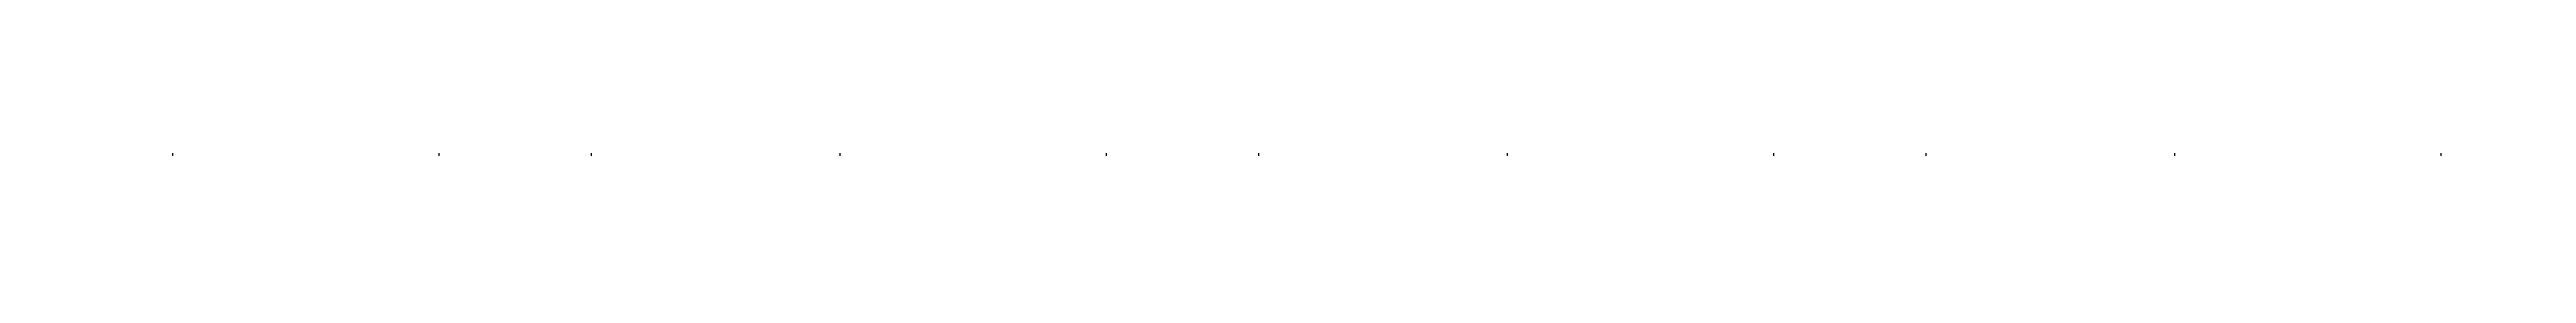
# Model space of a CAD drawing. Header units: inches. Extents: x 162 to 11993, y 18 to 332.
# Drawn here: x 7829.7 to 8220.5, y 41.7 to 41.7 of the extents above; entities that cross this region are included whole.
import ezdxf
from ezdxf.enums import TextEntityAlignment as Align

# ---------------------------------------------------------------- set-up
doc = ezdxf.new("R2010")
doc.units = ezdxf.units.IN
doc.header["$MEASUREMENT"] = 0
doc.layers.add('DD2D_Geometry', color=7, linetype='Continuous')
doc.styles.get("Standard").update_dxf_attribs({"font": 'stylu.ttf'})

# ---------------------------------------------------------------- blocks, each defined once
blk = doc.blocks.new('DD20152423')
blk.add_attdef('A', text='', height=0.03).set_placement((0.3, 0.156, 0.012), align=Align.MIDDLE_CENTER)
blk = doc.blocks.new('DD20112406')
blk.add_attdef('A', text='', height=0.03).set_placement((0.3, 0.076, 0.012), align=Align.MIDDLE_CENTER)
blk = doc.blocks.new('DD20154223')
blk.add_attdef('A', text='', height=0.03).set_placement((0.5285, 0.156, 0.012), align=Align.MIDDLE_CENTER)
blk = doc.blocks.new('DD20114206')
blk.add_attdef('A', text='', height=0.03).set_placement((0.5285, 0.076, 0.012), align=Align.MIDDLE_CENTER)
blk = doc.blocks.new('DD20153623')
blk.add_attdef('A', text='', height=0.03).set_placement((0.4525, 0.156, 0.012), align=Align.MIDDLE_CENTER)
blk = doc.blocks.new('DD20113606')
blk.add_attdef('A', text='', height=0.03).set_placement((0.4525, 0.076, 0.012), align=Align.MIDDLE_CENTER)
blk = doc.blocks.new('DD101042303D')
blk.add_line((0, 0.0175), (0, -0.0175))
blk = doc.blocks.new('SPACE_DD10104230')
blk.add_blockref('DD101042303D', (0, 0))
blk = doc.blocks.new('DD101036303D')
blk.add_line((0, 0.0175), (0, -0.0175))
blk = doc.blocks.new('SPACE_DD10103630')
blk.add_blockref('DD101036303D', (0, 0))
blk = doc.blocks.new('DD101024303D')
blk.add_line((0, 0.0175), (0, -0.0175))
blk = doc.blocks.new('SPACE_DD10102430')
blk.add_blockref('DD101024303D', (0, 0))

msp = doc.modelspace()

# ---------------------------------------------------------------- block references
at = {"layer": 'DD2D_Geometry', "xscale": 39.3700787401575, "yscale": 39.3700787401575, "zscale": 39.3700787401575}
for name, p, rotation in [('SPACE_DD10103630', (7849.21, 43.29), 179.9999999999999), ('SPACE_DD10104230', (7891.22, 43.29), 180), ('SPACE_DD10102430', (7915.23, 43.29), 180), ('SPACE_DD10103630', (7954.48, 43.29), 180), ('SPACE_DD10104230', (7996.49, 43.29), 180), ('SPACE_DD10102430', (8020.51, 43.29), 180), ('SPACE_DD10103630', (8059.76, 43.29), 179.9999999999999), ('SPACE_DD10104230', (8101.77, 43.29), 180), ('SPACE_DD10102430', (8125.78, 43.29), 180), ('SPACE_DD10103630', (8165.03, 43.29), 180), ('SPACE_DD10104230', (8207.04, 43.29), 180)]:
    msp.add_blockref(name, p, dxfattribs=dict(at, rotation=rotation))
at = {"layer": 'DD2D_Geometry', "extrusion": (-1.22465e-16, -1, 2.22045e-16)}
ref = msp.add_blockref('DD20113606', (7813.38, 22.99, -42.17), dxfattribs=dict(at, xscale=39.3700787401575, yscale=39.3700787401575, zscale=39.3700787401575))
ref.add_attrib('A', 'TR0', dxfattribs={"layer": '0', "extrusion": (-1.22465e-16, -1, 2.22045e-16), "height": 1.181}).set_placement((7831.2, 25.98, -41.7), align=Align.MIDDLE_CENTER)
ref = msp.add_blockref('DD20153623', (7813.38, 0, -42.17), dxfattribs=dict(at, xscale=39.3700787401575, yscale=39.3700787401575, zscale=39.3700787401575))
ref.add_attrib('A', 'S', dxfattribs={"layer": '0', "extrusion": (-1.22465e-16, -1, 2.22045e-16), "height": 1.18}).set_placement((7831.2, 6.14, -41.7), align=Align.MIDDLE_CENTER)
ref = msp.add_blockref('DD20114206', (7849.4, 22.99, -42.17), dxfattribs=dict(at, xscale=39.3700787401575, yscale=39.3700787401575, zscale=39.3700787401575))
ref.add_attrib('A', 'TR0', dxfattribs={"layer": '0', "extrusion": (-1.22465e-16, -1, 2.22045e-16), "height": 1.181}).set_placement((7870.21, 25.98, -41.7), align=Align.MIDDLE_CENTER)
ref = msp.add_blockref('DD20154223', (7849.4, 0, -42.17), dxfattribs=dict(at, xscale=39.3700787401575, yscale=39.3700787401575, zscale=39.3700787401575))
ref.add_attrib('A', 'S', dxfattribs={"layer": '0', "extrusion": (-1.22465e-16, -1, 2.22045e-16), "height": 1.18}).set_placement((7870.21, 6.14, -41.7), align=Align.MIDDLE_CENTER)
ref = msp.add_blockref('DD20112406', (7891.41, 22.99, -42.17), dxfattribs=dict(at, xscale=39.3700787401575, yscale=39.3700787401575, zscale=39.3700787401575))
ref.add_attrib('A', 'TR0', dxfattribs={"layer": '0', "extrusion": (-1.22465e-16, -1, 2.22045e-16), "height": 1.181}).set_placement((7903.22, 25.98, -41.7), align=Align.MIDDLE_CENTER)
ref = msp.add_blockref('DD20152423', (7891.41, 0, -42.17), dxfattribs=dict(at, xscale=39.3700787401575, yscale=39.3700787401575, zscale=39.3700787401575))
ref.add_attrib('A', 'S', dxfattribs={"layer": '0', "extrusion": (-1.22465e-16, -1, 2.22045e-16), "height": 1.18}).set_placement((7903.22, 6.14, -41.7), align=Align.MIDDLE_CENTER)
ref = msp.add_blockref('DD20113606', (7918.66, 22.99, -42.17), dxfattribs=dict(at, xscale=39.3700787401575, yscale=39.3700787401575, zscale=39.3700787401575))
ref.add_attrib('A', 'TR0', dxfattribs={"layer": '0', "extrusion": (-1.22465e-16, -1, 2.22045e-16), "height": 1.181}).set_placement((7936.47, 25.98, -41.7), align=Align.MIDDLE_CENTER)
ref = msp.add_blockref('DD20153623', (7918.66, 0, -42.17), dxfattribs=dict(at, xscale=39.3700787401575, yscale=39.3700787401575, zscale=39.3700787401575))
ref.add_attrib('A', 'S', dxfattribs={"layer": '0', "extrusion": (-1.22465e-16, -1, 2.22045e-16), "height": 1.18}).set_placement((7936.47, 6.14, -41.7), align=Align.MIDDLE_CENTER)
ref = msp.add_blockref('DD20114206', (7954.68, 22.99, -42.17), dxfattribs=dict(at, xscale=39.3700787401575, yscale=39.3700787401575, zscale=39.3700787401575))
ref.add_attrib('A', 'TR0', dxfattribs={"layer": '0', "extrusion": (-1.22465e-16, -1, 2.22045e-16), "height": 1.181}).set_placement((7975.49, 25.98, -41.7), align=Align.MIDDLE_CENTER)
ref = msp.add_blockref('DD20154223', (7954.68, 0, -42.17), dxfattribs=dict(at, xscale=39.3700787401575, yscale=39.3700787401575, zscale=39.3700787401575))
ref.add_attrib('A', 'S', dxfattribs={"layer": '0', "extrusion": (-1.22465e-16, -1, 2.22045e-16), "height": 1.18}).set_placement((7975.49, 6.14, -41.7), align=Align.MIDDLE_CENTER)
ref = msp.add_blockref('DD20112406', (7996.69, 22.99, -42.17), dxfattribs=dict(at, xscale=39.3700787401575, yscale=39.3700787401575, zscale=39.3700787401575))
ref.add_attrib('A', 'TR0', dxfattribs={"layer": '0', "extrusion": (-1.22465e-16, -1, 2.22045e-16), "height": 1.181}).set_placement((8008.5, 25.98, -41.7), align=Align.MIDDLE_CENTER)
ref = msp.add_blockref('DD20152423', (7996.69, 0, -42.17), dxfattribs=dict(at, xscale=39.3700787401575, yscale=39.3700787401575, zscale=39.3700787401575))
ref.add_attrib('A', 'S', dxfattribs={"layer": '0', "extrusion": (-1.22465e-16, -1, 2.22045e-16), "height": 1.18}).set_placement((8008.5, 6.14, -41.7), align=Align.MIDDLE_CENTER)
ref = msp.add_blockref('DD20113606', (8023.93, 22.99, -42.17), dxfattribs=dict(at, xscale=39.3700787401575, yscale=39.3700787401575, zscale=39.3700787401575))
ref.add_attrib('A', 'TR0', dxfattribs={"layer": '0', "extrusion": (-1.22465e-16, -1, 2.22045e-16), "height": 1.181}).set_placement((8041.75, 25.98, -41.7), align=Align.MIDDLE_CENTER)
ref = msp.add_blockref('DD20153623', (8023.93, 0, -42.17), dxfattribs=dict(at, xscale=39.3700787401575, yscale=39.3700787401575, zscale=39.3700787401575))
ref.add_attrib('A', 'S', dxfattribs={"layer": '0', "extrusion": (-1.22465e-16, -1, 2.22045e-16), "height": 1.18}).set_placement((8041.75, 6.14, -41.7), align=Align.MIDDLE_CENTER)
ref = msp.add_blockref('DD20114206', (8059.96, 22.99, -42.17), dxfattribs=dict(at, xscale=39.3700787401575, yscale=39.3700787401575, zscale=39.3700787401575))
ref.add_attrib('A', 'TR0', dxfattribs={"layer": '0', "extrusion": (-1.22465e-16, -1, 2.22045e-16), "height": 1.181}).set_placement((8080.76, 25.98, -41.7), align=Align.MIDDLE_CENTER)
ref = msp.add_blockref('DD20154223', (8059.96, 0, -42.17), dxfattribs=dict(at, xscale=39.3700787401575, yscale=39.3700787401575, zscale=39.3700787401575))
ref.add_attrib('A', 'S', dxfattribs={"layer": '0', "extrusion": (-1.22465e-16, -1, 2.22045e-16), "height": 1.18}).set_placement((8080.76, 6.14, -41.7), align=Align.MIDDLE_CENTER)
ref = msp.add_blockref('DD20112406', (8101.96, 22.99, -42.17), dxfattribs=dict(at, xscale=39.3700787401575, yscale=39.3700787401575, zscale=39.3700787401575))
ref.add_attrib('A', 'TR0', dxfattribs={"layer": '0', "extrusion": (-1.22465e-16, -1, 2.22045e-16), "height": 1.181}).set_placement((8113.77, 25.98, -41.7), align=Align.MIDDLE_CENTER)
ref = msp.add_blockref('DD20152423', (8101.96, 0, -42.17), dxfattribs=dict(at, xscale=39.3700787401575, yscale=39.3700787401575, zscale=39.3700787401575))
ref.add_attrib('A', 'S', dxfattribs={"layer": '0', "extrusion": (-1.22465e-16, -1, 2.22045e-16), "height": 1.18}).set_placement((8113.77, 6.14, -41.7), align=Align.MIDDLE_CENTER)
ref = msp.add_blockref('DD20113606', (8129.21, 22.99, -42.17), dxfattribs=dict(at, xscale=39.3700787401575, yscale=39.3700787401575, zscale=39.3700787401575))
ref.add_attrib('A', 'TR0', dxfattribs={"layer": '0', "extrusion": (-1.22465e-16, -1, 2.22045e-16), "height": 1.181}).set_placement((8147.02, 25.98, -41.7), align=Align.MIDDLE_CENTER)
ref = msp.add_blockref('DD20153623', (8129.21, 0, -42.17), dxfattribs=dict(at, xscale=39.3700787401575, yscale=39.3700787401575, zscale=39.3700787401575))
ref.add_attrib('A', 'S', dxfattribs={"layer": '0', "extrusion": (-1.22465e-16, -1, 2.22045e-16), "height": 1.18}).set_placement((8147.02, 6.14, -41.7), align=Align.MIDDLE_CENTER)
ref = msp.add_blockref('DD20114206', (8165.23, 22.99, -42.17), dxfattribs=dict(at, xscale=39.3700787401575, yscale=39.3700787401575, zscale=39.3700787401575))
ref.add_attrib('A', 'TR0', dxfattribs={"layer": '0', "extrusion": (-1.22465e-16, -1, 2.22045e-16), "height": 1.181}).set_placement((8186.04, 25.98, -41.7), align=Align.MIDDLE_CENTER)
ref = msp.add_blockref('DD20154223', (8165.23, 0, -42.17), dxfattribs=dict(at, xscale=39.3700787401575, yscale=39.3700787401575, zscale=39.3700787401575))
ref.add_attrib('A', 'S', dxfattribs={"layer": '0', "extrusion": (-1.22465e-16, -1, 2.22045e-16), "height": 1.18}).set_placement((8186.04, 6.14, -41.7), align=Align.MIDDLE_CENTER)
ref = msp.add_blockref('DD20112406', (8207.24, 22.99, -42.17), dxfattribs=dict(at, xscale=39.3700787401575, yscale=39.3700787401575, zscale=39.3700787401575))
ref.add_attrib('A', 'TR0', dxfattribs={"layer": '0', "extrusion": (-1.22465e-16, -1, 2.22045e-16), "height": 1.181}).set_placement((8219.05, 25.98, -41.7), align=Align.MIDDLE_CENTER)
ref = msp.add_blockref('DD20152423', (8207.24, 0, -42.17), dxfattribs=dict(at, xscale=39.3700787401575, yscale=39.3700787401575, zscale=39.3700787401575))
ref.add_attrib('A', 'S', dxfattribs={"layer": '0', "extrusion": (-1.22465e-16, -1, 2.22045e-16), "height": 1.18}).set_placement((8219.05, 6.14, -41.7), align=Align.MIDDLE_CENTER)

doc.saveas('drawing.dxf')
